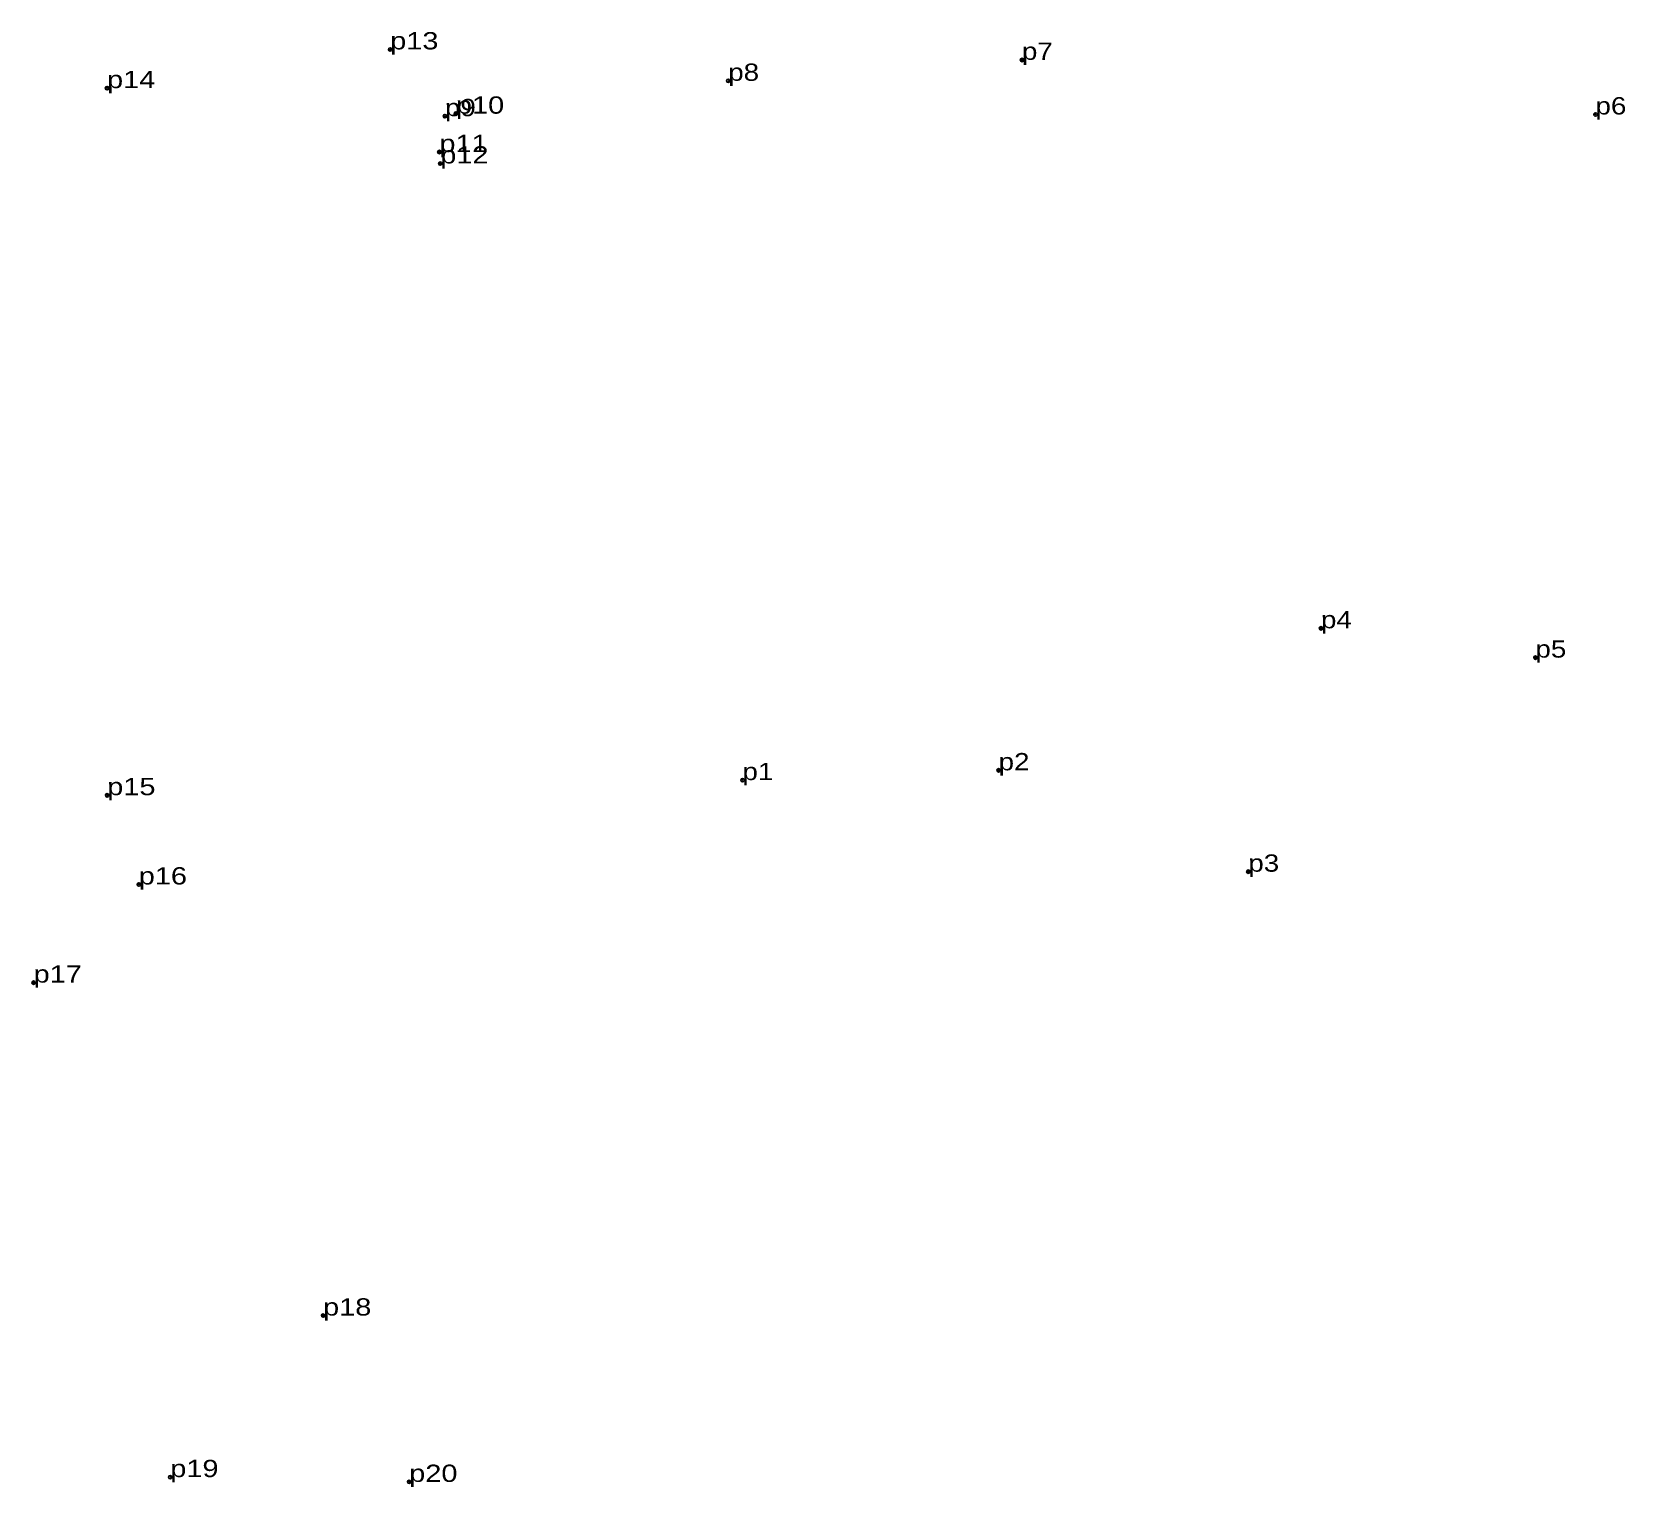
# Model space of a CAD drawing. Header units: metres. Extents: x 538690 to 552699, y 1821558 to 1848639.
# Drawn here: x 538690.5 to 538856.3, y 1839005.4 to 1839156.9 of the extents above; entities that cross this region are included whole.
import ezdxf

# ---------------------------------------------------------------- set-up
doc = ezdxf.new("R2010")
doc.units = ezdxf.units.M
doc.header["$LTSCALE"] = 0.72
doc.header["$PDMODE"] = 32
doc.header["$PDSIZE"] = 0.36
doc.layers.add('12', color=7, linetype='Continuous')
doc.layers.add('7', color=7, linetype='Continuous')

msp = doc.modelspace()

# ---------------------------------------------------------------- texts
at = {"layer": '12'}
for s, width, p in [('p13', 1.25, (538727.78, 1839155.03)), ('p7', 1.2, (538793.51, 1839153.94)), ('p14', 1.25, (538698.32, 1839151)), ('p8', 1.2, (538762.95, 1839151.76)), ('p9', 1.2, (538733.48, 1839148.08)), ('p10', 1.25, (538734.62, 1839148.34)), ('p6', 1.2, (538853.18, 1839148.26)), ('p11', 1.25, (538732.9, 1839144.35)), ('p12', 1.25, (538732.99, 1839143.16)), ('p4', 1.2, (538824.62, 1839094.79)), ('p5', 1.2, (538846.93, 1839091.74)), ('p2', 1.2, (538791.08, 1839080.01)), ('p1', 1.2, (538764.43, 1839078.99)), ('p15', 1.25, (538698.34, 1839077.42)), ('p3', 1.2, (538817.06, 1839069.46)), ('p16', 1.25, (538701.62, 1839068.13)), ('p17', 1.25, (538690.68, 1839057.92)), ('p18', 1.25, (538720.8, 1839023.27)), ('p19', 1.25, (538704.9, 1839006.46)), ('p20', 1.25, (538729.76, 1839005.96))]:
    msp.add_text(s, height=1.8, dxfattribs=dict(at, width=width)).set_placement(p)

# ---------------------------------------------------------------- linework, layer by layer
at = {"layer": '7'}
for p in [(538727.78, 1839155.03), (538793.51, 1839153.93), (538698.32, 1839151), (538762.95, 1839151.76), (538733.48, 1839148.08), (538734.61, 1839148.34), (538853.18, 1839148.26), (538732.9, 1839144.35), (538732.99, 1839143.15), (538824.62, 1839094.79), (538846.93, 1839091.74), (538791.08, 1839080.01), (538764.43, 1839078.99), (538698.34, 1839077.41), (538817.06, 1839069.46), (538701.62, 1839068.13), (538690.68, 1839057.91), (538720.8, 1839023.27), (538704.89, 1839006.46), (538729.76, 1839005.96)]:
    msp.add_point(p, dxfattribs=at)

msp.set_redraw_order([(e.dxf.handle, doc.entitydb.next_handle()) for e in msp.query("TEXT MTEXT ATTDEF DIMENSION ARC_DIMENSION")])  # texts and dimensions are drawn at this point

doc.saveas('drawing.dxf')
